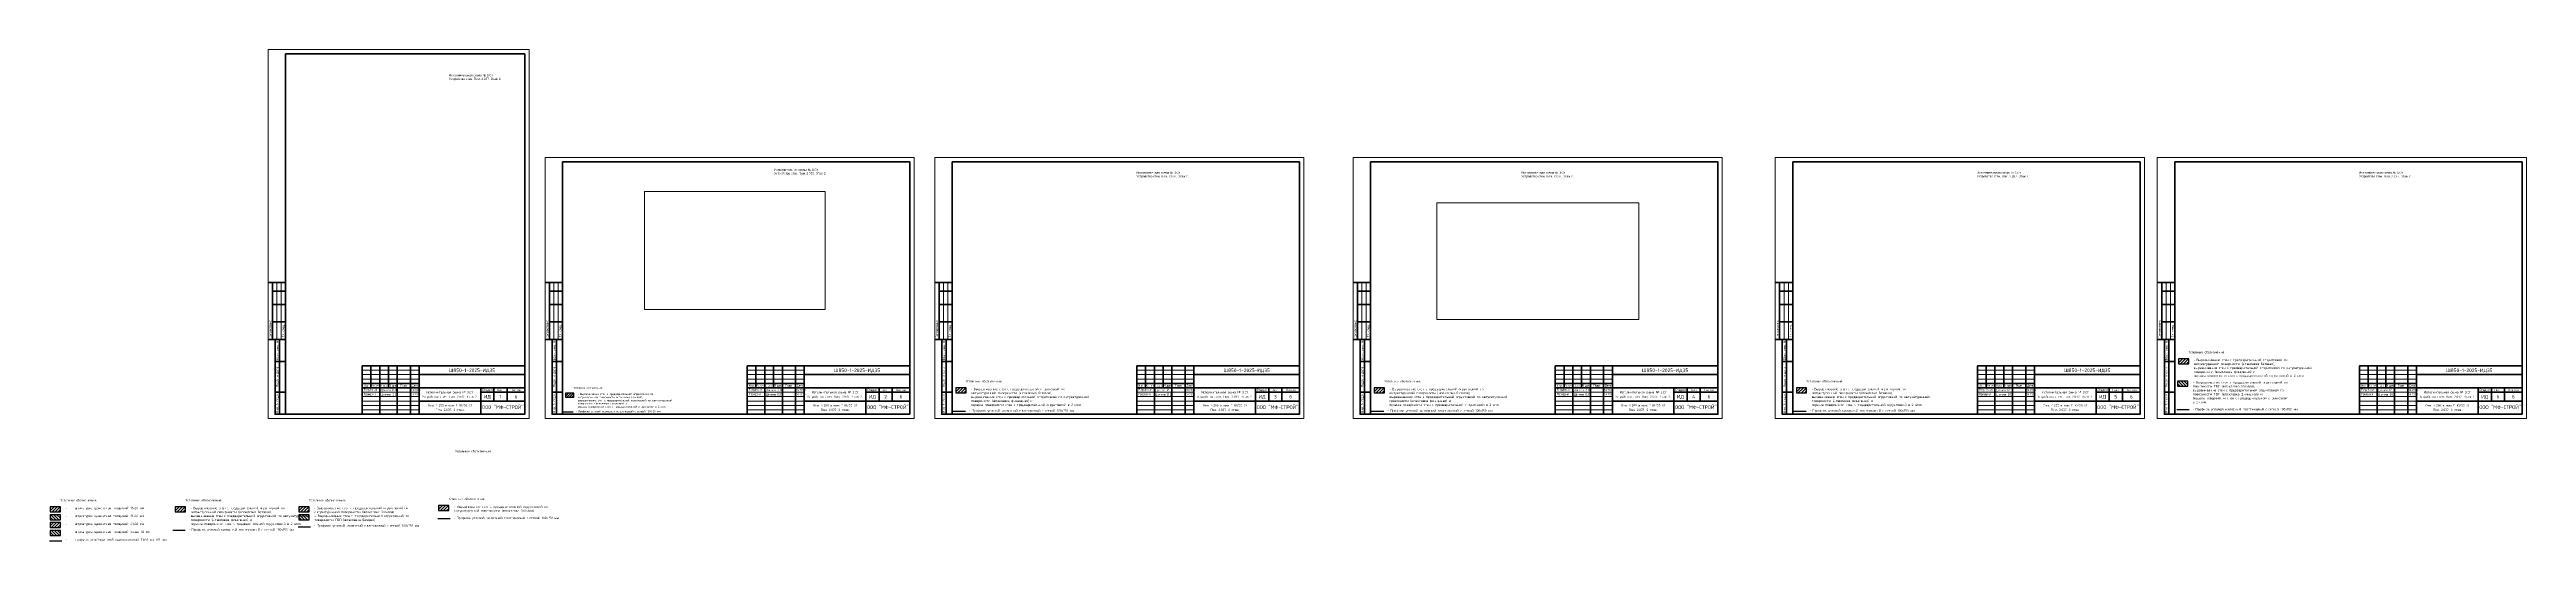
# Paper-space layout 'Step 3' of a CAD drawing. Header units: millimetres. Extents: x 735 to 3553, y -180 to 380.
import ezdxf
from ezdxf.enums import TextEntityAlignment as Align

# ---------------------------------------------------------------- set-up
doc = ezdxf.new("R2018")
doc.units = ezdxf.units.MM
doc.layers.add('ВЭ', color=7, linetype='Continuous', lineweight=15, plot=False)
doc.layers.add('Условные обозначения', color=90, linetype='Continuous')
doc.styles.get("Standard").update_dxf_attribs({"font": 'arial.ttf'})
doc.styles.add('СПДС', font='isocpeur.ttf', dxfattribs={"width": 0.9})
pattern_1 = [(45, (171.1335, -41.7042), (-1.722688, 1.722688), [])]
pattern_2 = [(135, (171.1335, -41.7042), (-1.722688, -1.722688), [])]

# ---------------------------------------------------------------- blocks, each defined once
blk = doc.blocks.new('*U62')
at = {"lineweight": 0}
blk.add_lwpolyline([(-292, -5), (5, -5), (5, 415), (-292, 415)], close=True, dxfattribs=at)
at = {"color": 0, "linetype": 'Continuous', "lineweight": 50}
blk.add_lwpolyline([(-272, 410), (0, 410), (0, 0), (-272, 0)], close=True, dxfattribs=at)
at = {"lineweight": 35}
for points in [[(-272, 150), (-292, 150)], [(-287, 85), (-287, 150)], [(-272, 140), (-287, 140)], [(-272, 125), (-287, 125)], [(-272, 85), (-292, 85)], [(-272, 105), (-287, 105)], [(-272, 85), (-284, 85), (-284, 0), (-272, 0)], [(-279, 0), (-279, 85)], [(-272, 60), (-284, 60)], [(-185, 35), (-120, 35)], [(-185, 30), (0, 30)], [(-175, 55), (-175, 30)], [(-165, 55), (-165, 0)], [(-155, 55), (-155, 30)], [(-145, 55), (-145, 0)], [(-130, 55), (-130, 0)], [(-120, 55), (-120, 0)], [(-120, 45), (0, 45)], [(-50, 30), (-50, 0)], [(-35, 30), (-35, 15)], [(-20, 30), (-20, 15)], [(-272, 25), (-284, 25)], [(-120, 15), (0, 15)], [(-50, 25), (0, 25)]]:
    blk.add_lwpolyline(points, dxfattribs=at)
at = {"lineweight": 18}
for points in [[(-282, 85), (-282, 150)], [(-277, 85), (-277, 150)], [(-185, 50), (-120, 50)], [(-185, 45), (-120, 45)], [(-185, 40), (-120, 40)], [(-185, 25), (-120, 25)], [(-185, 20), (-120, 20)], [(-185, 15), (-120, 15)], [(-185, 10), (-120, 10)], [(-185, 5), (-120, 5)]]:
    blk.add_lwpolyline(points, dxfattribs=at)
at = {"lineweight": 35}
blk.add_lwpolyline([(-185, 0), (0, 0), (0, 55), (-185, 55)], close=True, dxfattribs=at)
at = {"lineweight": 0}
blk.add_lwpolyline([(0, -5), (5, -5), (5, 0)], dxfattribs=at)
at = {"lineweight": -2, "char_height": 2.5, "attachment_point": 5, "rotation": 90, "style": 'СПДС'}
for s, insert, width in [('Согласовано', (-289.6, 97.1), 19.991), ('Гл. спец.', (-274.5, 95), 19.991), ('Взам. инв. N', (-281.5, 72.5), 24.991), ('Подл. и дата', (-281.5, 42.5), 34.991), ('Инв. N подл.', (-281.5, 12.5), 24.991)]:
    blk.add_mtext(s, dxfattribs=dict(at, insert=insert, width=width))
at = {"lineweight": -2, "char_height": 2.5, "style": 'СПДС'}
for s, insert, width, attachment_point in [('{\\W0.8;\\T0.9;Разработал}', (-183.1, 27.5), 17.953, 4), ('{\\W0.8;Изм}.', (-180, 32.5), 10, 5), ('{\\W0.8;\\T0.95;Кол.уч}.', (-170, 32.5), 10, 5), ('{\\W0.8;\\T0.95;Лист}', (-160, 32.5), 10, 5), ('{\\W0.8;\\T0.95;N док.}', (-150, 32.5), 10, 5), ('{\\W0.8;\\T0.95;Подп.}', (-137.5, 32.5), 15, 5), ('{\\W0.8;\\T0.95;Дата}', (-125, 32.5), 10, 5), ('Стадия', (-42.5, 27.5), 15, 5), ('Лист', (-27.5, 27.5), 15, 5), ('Листов', (-10, 27.5), 20, 5), ('{\\W0.8;\\T0.95;Проверил}', (-183.1, 22.5), 17.953, 4)]:
    blk.add_mtext(s, dxfattribs=dict(at, insert=insert, width=width, attachment_point=attachment_point))
at = {"lineweight": 30, "width": 0.9, "flags": 104}
blk.add_attdef('ШАПКА', text='', height=3, dxfattribs=at).set_placement((-135, 281), align=Align.MIDDLE_CENTER)
at = {"style": 'СПДС'}
for tag, p in [('РАЗРАБОТЧИК', (-164, 27.5)), ('РУК.ГРУППЫ', (-164, 22.5))]:
    blk.add_attdef(tag, text='', height=2.5, dxfattribs=at).set_placement(p, align=Align.MIDDLE_LEFT)
at = {"style": 'СПДС', "width": 0.9}
for p in [(-129.6, 26.4), (-129.6, 21.4)]:
    blk.add_attdef('ДАТА', p, '', height=2.3, dxfattribs=at)
at = {"style": 'СПДС'}
for tag, height, p in [('ШИФР_ПРОЕКТА', 4, (-60, 50)), ('НАИМЕНОВАНИЕ_ОБЪЕКТА2', 2.5, (-85, 20)), ('НАИМЕНОВАНИЕ_ЧЕРТЕЖА2', 2.5, (-85, 5)), ('НАИМЕНОВАНИЕ_ЧЕРТЕЖА1', 2.5, (-85, 10)), ('НАИМЕНОВАНИЕ_ОБЪЕКТА', 2.5, (-85, 25)), ('ОРГАНИЗАЦИЯ_РАЗРАБОТЧИК1', 4, (-25, 8.1)), ('СТАДИЯ', 4, (-42.5, 20)), ('ЛИСТ_первый', 4, (-27.5, 20)), ('ЛИСТОВ', 4, (-10, 20))]:
    blk.add_attdef(tag, text='', height=height, dxfattribs=at).set_placement(p, align=Align.MIDDLE_CENTER)
blk = doc.blocks.new('*U61')
at = {"lineweight": 0}
blk.add_lwpolyline([(-415, -5), (5, -5), (5, 292), (-415, 292)], close=True, dxfattribs=at)
at = {"color": 0, "linetype": 'Continuous', "lineweight": 50}
blk.add_lwpolyline([(-395, 287), (0, 287), (0, 0), (-395, 0)], close=True, dxfattribs=at)
at = {"lineweight": 35}
for points in [[(-395, 150), (-415, 150)], [(-410, 85), (-410, 150)], [(-395, 140), (-410, 140)], [(-395, 125), (-410, 125)], [(-395, 85), (-415, 85)], [(-395, 105), (-410, 105)], [(-395, 85), (-407, 85), (-407, 0), (-395, 0)], [(-402, 0), (-402, 85)], [(-395, 60), (-407, 60)], [(-185, 35), (-120, 35)], [(-185, 30), (0, 30)], [(-175, 55), (-175, 30)], [(-165, 55), (-165, 0)], [(-155, 55), (-155, 30)], [(-145, 55), (-145, 0)], [(-130, 55), (-130, 0)], [(-120, 55), (-120, 0)], [(-120, 45), (0, 45)], [(-50, 30), (-50, 0)], [(-35, 30), (-35, 15)], [(-20, 30), (-20, 15)], [(-395, 25), (-407, 25)], [(-120, 15), (0, 15)], [(-50, 25), (0, 25)]]:
    blk.add_lwpolyline(points, dxfattribs=at)
at = {"lineweight": 18}
for points in [[(-405, 85), (-405, 150)], [(-400, 85), (-400, 150)], [(-185, 50), (-120, 50)], [(-185, 45), (-120, 45)], [(-185, 40), (-120, 40)], [(-185, 25), (-120, 25)], [(-185, 20), (-120, 20)], [(-185, 15), (-120, 15)], [(-185, 10), (-120, 10)], [(-185, 5), (-120, 5)]]:
    blk.add_lwpolyline(points, dxfattribs=at)
at = {"lineweight": 35}
blk.add_lwpolyline([(-185, 0), (0, 0), (0, 55), (-185, 55)], close=True, dxfattribs=at)
at = {"lineweight": 0}
blk.add_lwpolyline([(0, -5), (5, -5), (5, 0)], dxfattribs=at)
at = {"lineweight": -2, "char_height": 2.5, "attachment_point": 5, "rotation": 90, "style": 'СПДС'}
for s, insert, width in [('Согласовано', (-412.6, 97.1), 19.991), ('Гл. спец.', (-397.5, 95), 19.991), ('Взам. инв. N', (-404.5, 72.5), 24.991), ('Подл. и дата', (-404.5, 42.5), 34.991), ('Инв. N подл.', (-404.5, 12.5), 24.991)]:
    blk.add_mtext(s, dxfattribs=dict(at, insert=insert, width=width))
at = {"lineweight": -2, "char_height": 2.5, "style": 'СПДС'}
for s, insert, width, attachment_point in [('{\\W0.8;\\T0.9;Разработал}', (-183.1, 27.5), 17.953, 4), ('{\\W0.8;Изм}.', (-180, 32.5), 10, 5), ('{\\W0.8;\\T0.95;Кол.уч}.', (-170, 32.5), 10, 5), ('{\\W0.8;\\T0.95;Лист}', (-160, 32.5), 10, 5), ('{\\W0.8;\\T0.95;N док.}', (-150, 32.5), 10, 5), ('{\\W0.8;\\T0.95;Подп.}', (-137.5, 32.5), 15, 5), ('{\\W0.8;\\T0.95;Дата}', (-125, 32.5), 10, 5), ('Стадия', (-42.5, 27.5), 15, 5), ('Лист', (-27.5, 27.5), 15, 5), ('Листов', (-10, 27.5), 20, 5), ('{\\W0.8;\\T0.95;Проверил}', (-183.1, 22.5), 17.953, 4)]:
    blk.add_mtext(s, dxfattribs=dict(at, insert=insert, width=width, attachment_point=attachment_point))
at = {"lineweight": 30, "width": 0.9, "flags": 104}
blk.add_attdef('ШАПКА', text='', height=3, dxfattribs=at).set_placement((-135, 281), align=Align.MIDDLE_CENTER)
at = {"style": 'СПДС'}
for tag, p in [('РАЗРАБОТЧИК', (-164, 27.5)), ('РУК.ГРУППЫ', (-164, 22.5))]:
    blk.add_attdef(tag, text='', height=2.5, dxfattribs=at).set_placement(p, align=Align.MIDDLE_LEFT)
at = {"style": 'СПДС', "width": 0.9}
for p in [(-129.6, 26.4), (-129.6, 21.4)]:
    blk.add_attdef('ДАТА', p, '', height=2.3, dxfattribs=at)
at = {"style": 'СПДС'}
for tag, height, p in [('ШИФР_ПРОЕКТА', 4, (-60, 50)), ('НАИМЕНОВАНИЕ_ОБЪЕКТА2', 2.5, (-85, 20)), ('НАИМЕНОВАНИЕ_ЧЕРТЕЖА2', 2.5, (-85, 5)), ('НАИМЕНОВАНИЕ_ЧЕРТЕЖА1', 2.5, (-85, 10)), ('НАИМЕНОВАНИЕ_ОБЪЕКТА', 2.5, (-85, 25)), ('ОРГАНИЗАЦИЯ_РАЗРАБОТЧИК1', 4, (-25, 8.1)), ('СТАДИЯ', 4, (-42.5, 20)), ('ЛИСТ_первый', 4, (-27.5, 20)), ('ЛИСТОВ', 4, (-10, 20))]:
    blk.add_attdef(tag, text='', height=height, dxfattribs=at).set_placement(p, align=Align.MIDDLE_CENTER)

psp = doc.layouts.new('Step 3')

# ---------------------------------------------------------------- hatches: boundary and pattern name
at = {"layer": 'Условные обозначения'}
h = psp.add_hatch(dxfattribs=at)
h.set_pattern_fill('ANSI31', color=5, scale=0.767323, angle=90)
h.set_pattern_definition([(135, (2591.1567, 110.3063), (-1.722688, -1.722688), [])])
h.paths.add_polyline_path([(3168.1, 2.6), (3156.3, 2.6), (3156.3, -3.1), (3168.1, -3.1)])
h = psp.add_hatch(dxfattribs=at)
h.set_pattern_fill('ANSI31', color=3, scale=0.767323)
h.set_pattern_definition([(45, (2592.2613, 126.7926), (-1.722688, 1.722688), [])])
h.paths.add_polyline_path([(3157.4, 28.1), (3157.4, 22.4), (3169.2, 22.4), (3169.2, 28.1)])
h = psp.add_hatch(dxfattribs=at)
h.set_pattern_fill('ANSI31', color=3, scale=0.615756)
h.set_pattern_definition([(45, (868.884, 68.228), (-1.382412, 1.382412), [])])
h.paths.add_polyline_path([(1322.4, -11), (1322.4, -15.6), (1331.8, -15.6), (1331.8, -11)])
h = psp.add_hatch(dxfattribs=at)
h.set_pattern_fill('ANSI31', color=3, scale=0.767323)
h.set_pattern_definition([(45, (1201.2977, 93.6487), (-1.722688, 1.722688), [])])
h.paths.add_polyline_path([(1766.4, -5), (1766.4, -10.8), (1778.2, -10.8), (1778.2, -5)])
h = psp.add_hatch(dxfattribs=at)
h.set_pattern_fill('ANSI31', color=3, scale=0.767323)
h.set_pattern_definition([(45, (1677.2988, 93.6487), (-1.722688, 1.722688), [])])
h.paths.add_polyline_path([(2242.4, -5), (2242.4, -10.8), (2254.2, -10.8), (2254.2, -5)])
h = psp.add_hatch(dxfattribs=at)
h.set_pattern_fill('ANSI31', color=3, scale=0.767323)
h.set_pattern_definition([(45, (2157.6462, 93.6487), (-1.722688, 1.722688), [])])
h.paths.add_polyline_path([(2722.8, -5), (2722.8, -10.8), (2734.5, -10.8), (2734.5, -5)])
h = psp.add_hatch(dxfattribs=at)
h.set_pattern_fill('ANSI31', color=3, scale=0.767323)
h.set_pattern_definition(pattern_1)
h.paths.add_polyline_path([(736.3, -140.4), (736.3, -146.1), (748, -146.1), (748, -140.4)])
h = psp.add_hatch(dxfattribs=at)
h.set_pattern_fill('ANSI31', color=3, scale=0.767323)
h.set_pattern_definition([(45, (313.3571, -41.7042), (-1.722688, 1.722688), [])])
h.paths.add_polyline_path([(878.5, -140.4), (878.5, -146.1), (890.3, -146.1), (890.3, -140.4)])
h = psp.add_hatch(dxfattribs=at)
h.set_pattern_fill('ANSI31', color=3, scale=0.767323)
h.set_pattern_definition([(45, (454.036, -41.7042), (-1.722688, 1.722688), [])])
h.paths.add_polyline_path([(1019.2, -140.4), (1019.2, -146.1), (1030.9, -146.1), (1030.9, -140.4)])
h = psp.add_hatch(dxfattribs=at)
h.set_pattern_fill('ANSI31', color=3, scale=0.767323)
h.set_pattern_definition([(45, (612.854, -40.2344), (-1.722688, 1.722688), [])])
h.paths.add_polyline_path([(1178, -138.9), (1178, -144.7), (1189.7, -144.7), (1189.7, -138.9)])
h = psp.add_hatch(dxfattribs=at)
h.set_pattern_fill('ANSI31', color=5, scale=0.767323, angle=90)
h.set_pattern_definition(pattern_2)
h.paths.add_polyline_path([(748, -149.4), (736.3, -149.4), (736.3, -155.1), (748, -155.1)])
at = {"layer": 'Условные обозначения', "true_color": 0xf8991e}
h = psp.add_hatch(dxfattribs=at)
h.set_pattern_fill('ANSI31', color=30, scale=0.767323)
h.set_pattern_definition(pattern_1)
h.paths.add_polyline_path([(736.3, -158.4), (736.3, -164.1), (748, -164.1), (748, -158.4)])
at = {"layer": 'Условные обозначения', "true_color": 0xcd2027}
h = psp.add_hatch(dxfattribs=at)
h.set_pattern_fill('ANSI31', color=242, scale=0.767323, angle=90)
h.set_pattern_definition(pattern_2)
h.paths.add_polyline_path([(748, -173), (748, -167.3), (736.3, -167.3), (736.3, -173)])
at = {"layer": 'Условные обозначения'}
h = psp.add_hatch(dxfattribs=at)
h.set_pattern_fill('ANSI31', color=5, scale=0.767323, angle=90)
h.set_pattern_definition([(135, (454.036, -41.7042), (-1.722688, -1.722688), [])])
h.paths.add_polyline_path([(1030.9, -149.4), (1019.2, -149.4), (1019.2, -155.1), (1030.9, -155.1)])

# ---------------------------------------------------------------- linework, layer by layer
at = {"layer": 'Условные обозначения', "color": 18, "true_color": 0x000000}
for points in [[(3156.3, -3.1), (3168.1, -3.1), (3168.1, 2.6), (3156.3, 2.6)], [(3157.4, 22.4), (3169.2, 22.4), (3169.2, 28.1), (3157.4, 28.1)], [(1322.4, -15.6), (1331.8, -15.6), (1331.8, -11), (1322.4, -11)], [(1766.4, -10.8), (1778.2, -10.8), (1778.2, -5), (1766.4, -5)], [(2242.4, -10.8), (2254.2, -10.8), (2254.2, -5), (2242.4, -5)], [(2722.8, -10.8), (2734.5, -10.8), (2734.5, -5), (2722.8, -5)], [(736.3, -146.1), (748, -146.1), (748, -140.4), (736.3, -140.4)], [(878.5, -146.1), (890.3, -146.1), (890.3, -140.4), (878.5, -140.4)], [(1019.2, -146.1), (1030.9, -146.1), (1030.9, -140.4), (1019.2, -140.4)], [(1178, -144.7), (1189.7, -144.7), (1189.7, -138.9), (1178, -138.9)], [(736.3, -155.1), (748, -155.1), (748, -149.4), (736.3, -149.4)], [(736.3, -164.1), (748, -164.1), (748, -158.4), (736.3, -158.4)], [(736.3, -173), (748, -173), (748, -167.3), (736.3, -167.3)], [(1019.2, -155.1), (1030.9, -155.1), (1030.9, -149.4), (1019.2, -149.4)]]:
    psp.add_lwpolyline(points, close=True, dxfattribs=at)
at = {"layer": 'Условные обозначения', "color": 1, "lineweight": 30}
for points in [[(1320.1, -32.2), (1331.4, -32.2)], [(1763.6, -31.6), (1777.6, -31.6)], [(2239.6, -31.6), (2253.6, -31.6)], [(2719.9, -31.6), (2734, -31.6)], [(3155.5, -29.7), (3169.6, -29.7)], [(875.6, -166.9), (889.7, -166.9)], [(1018.4, -163.2), (1032.5, -163.2)], [(1177.2, -153.6), (1191.3, -153.6)], [(735.5, -179.2), (749.6, -179.2)]]:
    psp.add_lwpolyline(points, dxfattribs=at)

# ---------------------------------------------------------------- block references
ref = psp.add_blockref('*U62', (1276.1, -35))
ref.add_attrib('СТАДИЯ', 'ИД', dxfattribs={"height": 4, "style": 'СПДС'}).set_placement((1233.6, -15), align=Align.MIDDLE_CENTER)
ref.add_attrib('ЛИСТ_первый', '1', dxfattribs={"height": 4, "style": 'СПДС'}).set_placement((1248.6, -15), align=Align.MIDDLE_CENTER)
ref.add_attrib('ЛИСТОВ', '6', dxfattribs={"height": 4, "style": 'СПДС'}).set_placement((1266.1, -15), align=Align.MIDDLE_CENTER)
ref.add_attrib('ШИФР_ПРОЕКТА', 'Ш850-1-2025-ИД35', dxfattribs={"height": 4, "style": 'СПДС'}).set_placement((1216.1, 15), align=Align.MIDDLE_CENTER)
ref.add_attrib('НАИМЕНОВАНИЕ_ОБЪЕКТА', 'Исполнительная схема № 3.Ст.', dxfattribs={"height": 2.5, "style": 'СПДС'}).set_placement((1191.1, -10), align=Align.MIDDLE_CENTER)
ref.add_attrib('НАИМЕНОВАНИЕ_ОБЪЕКТА2', 'Устройство стен. Пом. 2.037. Этаж 2.', dxfattribs={"height": 2.5, "style": 'СПДС'}).set_placement((1191.1, -15), align=Align.MIDDLE_CENTER)
ref.add_attrib('НАИМЕНОВАНИЕ_ЧЕРТЕЖА1', 'Отм. 4.200 в осях Г-Ю/50-61', dxfattribs={"height": 2.5, "style": 'СПДС'}).set_placement((1191.1, -25), align=Align.MIDDLE_CENTER)
ref.add_attrib('НАИМЕНОВАНИЕ_ЧЕРТЕЖА2', 'Пом. 2.037. 2 этаж.', dxfattribs={"height": 2.5, "style": 'СПДС'}).set_placement((1191.1, -30), align=Align.MIDDLE_CENTER)
ref.add_attrib('ОРГАНИЗАЦИЯ_РАЗРАБОТЧИК1', 'ООО "МФ-СТРОЙ"', dxfattribs={"height": 4, "style": 'СПДС'}).set_placement((1251.1, -27), align=Align.MIDDLE_CENTER)
ref.add_attrib('РАЗРАБОТЧИК', 'Досаев Р.Ш.', dxfattribs={"height": 2.5, "style": 'СПДС'}).set_placement((1112.1, -7.5), align=Align.MIDDLE_LEFT)
ref.add_attrib('РУК.ГРУППЫ', 'Шипов В.В.', dxfattribs={"height": 2.5, "style": 'СПДС'}).set_placement((1112.1, -12.5), align=Align.MIDDLE_LEFT)
ref.add_attrib('ДАТА', '09.2025', (1146.5, -8.7), dxfattribs={"height": 2.3, "style": 'СПДС', "width": 0.9})
ref.add_attrib('ДАТА', '09.2025', (1146.5, -13.7), dxfattribs={"height": 2.3, "style": 'СПДС', "width": 0.9})
lines = psp.add_mtext('\\W0.9000;Исполнительная схема № 3.Ст\\PУстройство стен. Пом. 2.037. Этаж 2.', dxfattribs={"insert": (1190, 352), "char_height": 2.5, "attachment_point": 1})
ref.add_attrib('ШАПКА', '', (1190, 352), dxfattribs={"flags": 104}).embed_mtext(lines)
ref = psp.add_blockref('*U61', (1714.2, -35))
ref.add_attrib('СТАДИЯ', 'ИД', dxfattribs={"height": 4, "style": 'СПДС'}).set_placement((1671.7, -15), align=Align.MIDDLE_CENTER)
ref.add_attrib('ЛИСТ_первый', '2', dxfattribs={"height": 4, "style": 'СПДС'}).set_placement((1686.7, -15), align=Align.MIDDLE_CENTER)
ref.add_attrib('ЛИСТОВ', '6', dxfattribs={"height": 4, "style": 'СПДС'}).set_placement((1704.2, -15), align=Align.MIDDLE_CENTER)
ref.add_attrib('ШИФР_ПРОЕКТА', 'Ш850-1-2025-ИД35', dxfattribs={"height": 4, "style": 'СПДС'}).set_placement((1654.2, 15), align=Align.MIDDLE_CENTER)
ref.add_attrib('НАИМЕНОВАНИЕ_ОБЪЕКТА', 'Исполнительная схема № 3.Ст', dxfattribs={"height": 2.5, "style": 'СПДС'}).set_placement((1629.2, -10), align=Align.MIDDLE_CENTER)
ref.add_attrib('НАИМЕНОВАНИЕ_ОБЪЕКТА2', 'Устройство стен. Пом. 2.037. Этаж 2.', dxfattribs={"height": 2.5, "style": 'СПДС'}).set_placement((1629.2, -15), align=Align.MIDDLE_CENTER)
ref.add_attrib('НАИМЕНОВАНИЕ_ЧЕРТЕЖА1', 'Отм. 4.200 в осях Г-Ю/50-61', dxfattribs={"height": 2.5, "style": 'СПДС'}).set_placement((1629.2, -25), align=Align.MIDDLE_CENTER)
ref.add_attrib('НАИМЕНОВАНИЕ_ЧЕРТЕЖА2', 'Пом. 2.037. 2 этаж.', dxfattribs={"height": 2.5, "style": 'СПДС'}).set_placement((1629.2, -30), align=Align.MIDDLE_CENTER)
ref.add_attrib('ОРГАНИЗАЦИЯ_РАЗРАБОТЧИК1', 'ООО "МФ-СТРОЙ"', dxfattribs={"height": 4, "style": 'СПДС'}).set_placement((1689.2, -27), align=Align.MIDDLE_CENTER)
ref.add_attrib('РАЗРАБОТЧИК', 'Досаев Р.Ш.', dxfattribs={"height": 2.5, "style": 'СПДС'}).set_placement((1550.3, -7.5), align=Align.MIDDLE_LEFT)
ref.add_attrib('РУК.ГРУППЫ', 'Шипов В.В.', dxfattribs={"height": 2.5, "style": 'СПДС'}).set_placement((1550.3, -12.5), align=Align.MIDDLE_LEFT)
ref.add_attrib('ДАТА', '09.2025', (1584.6, -8.7), dxfattribs={"height": 2.3, "style": 'СПДС', "width": 0.9})
ref.add_attrib('ДАТА', '09.2025', (1584.6, -13.7), dxfattribs={"height": 2.3, "style": 'СПДС', "width": 0.9})
lines = psp.add_mtext('\\W0.9000;Исполнительная схема № 3.Ст\\PУстройство стен. Пом. 2.037. Этаж 2.', dxfattribs={"insert": (1559.9, 244.4), "char_height": 2.5, "attachment_point": 1})
ref.add_attrib('ШАПКА', '', (1559.9, 244.4), dxfattribs={"flags": 104}).embed_mtext(lines)
ref = psp.add_blockref('*U61', (2157.5, -35))
ref.add_attrib('СТАДИЯ', 'ИД', dxfattribs={"height": 4, "style": 'СПДС'}).set_placement((2115, -15), align=Align.MIDDLE_CENTER)
ref.add_attrib('ЛИСТ_первый', '3', dxfattribs={"height": 4, "style": 'СПДС'}).set_placement((2130, -15), align=Align.MIDDLE_CENTER)
ref.add_attrib('ЛИСТОВ', '6', dxfattribs={"height": 4, "style": 'СПДС'}).set_placement((2147.5, -15), align=Align.MIDDLE_CENTER)
ref.add_attrib('ШИФР_ПРОЕКТА', 'Ш850-1-2025-ИД35', dxfattribs={"height": 4, "style": 'СПДС'}).set_placement((2097.5, 15), align=Align.MIDDLE_CENTER)
ref.add_attrib('НАИМЕНОВАНИЕ_ОБЪЕКТА', 'Исполнительная схема № 3.Ст', dxfattribs={"height": 2.5, "style": 'СПДС'}).set_placement((2072.5, -10), align=Align.MIDDLE_CENTER)
ref.add_attrib('НАИМЕНОВАНИЕ_ОБЪЕКТА2', 'Устройство стен. Пом. 2.037. Этаж 2.', dxfattribs={"height": 2.5, "style": 'СПДС'}).set_placement((2072.5, -15), align=Align.MIDDLE_CENTER)
ref.add_attrib('НАИМЕНОВАНИЕ_ЧЕРТЕЖА1', 'Отм. 4.200 в осях Г-Ю/50-61', dxfattribs={"height": 2.5, "style": 'СПДС'}).set_placement((2072.5, -25), align=Align.MIDDLE_CENTER)
ref.add_attrib('НАИМЕНОВАНИЕ_ЧЕРТЕЖА2', 'Пом. 2.037. 2 этаж.', dxfattribs={"height": 2.5, "style": 'СПДС'}).set_placement((2072.5, -30), align=Align.MIDDLE_CENTER)
ref.add_attrib('ОРГАНИЗАЦИЯ_РАЗРАБОТЧИК1', 'ООО "МФ-СТРОЙ"', dxfattribs={"height": 4, "style": 'СПДС'}).set_placement((2132.5, -27), align=Align.MIDDLE_CENTER)
ref.add_attrib('РАЗРАБОТЧИК', 'Досаев Р.Ш.', dxfattribs={"height": 2.5, "style": 'СПДС'}).set_placement((1993.5, -7.5), align=Align.MIDDLE_LEFT)
ref.add_attrib('РУК.ГРУППЫ', 'Шипов В.В.', dxfattribs={"height": 2.5, "style": 'СПДС'}).set_placement((1993.5, -12.5), align=Align.MIDDLE_LEFT)
ref.add_attrib('ДАТА', '09.2025', (2027.8, -8.7), dxfattribs={"height": 2.3, "style": 'СПДС', "width": 0.9})
ref.add_attrib('ДАТА', '09.2025', (2027.8, -13.7), dxfattribs={"height": 2.3, "style": 'СПДС', "width": 0.9})
lines = psp.add_mtext('\\W0.9000;Исполнительная схема № 3.Ст \\PУстройство стен. Пом. 2.037. Этаж 2.', dxfattribs={"insert": (1972, 241.1), "char_height": 2.5, "attachment_point": 1})
ref.add_attrib('ШАПКА', '', (1972, 241.1), dxfattribs={"flags": 104}).embed_mtext(lines)
ref = psp.add_blockref('*U61', (2633.5, -35))
ref.add_attrib('СТАДИЯ', 'ИД', dxfattribs={"height": 4, "style": 'СПДС'}).set_placement((2591, -15), align=Align.MIDDLE_CENTER)
ref.add_attrib('ЛИСТ_первый', '4', dxfattribs={"height": 4, "style": 'СПДС'}).set_placement((2606, -15), align=Align.MIDDLE_CENTER)
ref.add_attrib('ЛИСТОВ', '6', dxfattribs={"height": 4, "style": 'СПДС'}).set_placement((2623.5, -15), align=Align.MIDDLE_CENTER)
ref.add_attrib('ШИФР_ПРОЕКТА', 'Ш850-1-2025-ИД35', dxfattribs={"height": 4, "style": 'СПДС'}).set_placement((2573.5, 15), align=Align.MIDDLE_CENTER)
ref.add_attrib('НАИМЕНОВАНИЕ_ОБЪЕКТА', 'Исполнительная схема № 3.Ст', dxfattribs={"height": 2.5, "style": 'СПДС'}).set_placement((2548.5, -10), align=Align.MIDDLE_CENTER)
ref.add_attrib('НАИМЕНОВАНИЕ_ОБЪЕКТА2', 'Устройство стен. Пом. 2.037. Этаж 2.', dxfattribs={"height": 2.5, "style": 'СПДС'}).set_placement((2548.5, -15), align=Align.MIDDLE_CENTER)
ref.add_attrib('НАИМЕНОВАНИЕ_ЧЕРТЕЖА1', 'Отм. 4.200 в осях Г-Ю/50-61', dxfattribs={"height": 2.5, "style": 'СПДС'}).set_placement((2548.5, -25), align=Align.MIDDLE_CENTER)
ref.add_attrib('НАИМЕНОВАНИЕ_ЧЕРТЕЖА2', 'Пом. 2.037. 2 этаж.', dxfattribs={"height": 2.5, "style": 'СПДС'}).set_placement((2548.5, -30), align=Align.MIDDLE_CENTER)
ref.add_attrib('ОРГАНИЗАЦИЯ_РАЗРАБОТЧИК1', 'ООО "МФ-СТРОЙ"', dxfattribs={"height": 4, "style": 'СПДС'}).set_placement((2608.5, -27), align=Align.MIDDLE_CENTER)
ref.add_attrib('РАЗРАБОТЧИК', 'Досаев Р.Ш.', dxfattribs={"height": 2.5, "style": 'СПДС'}).set_placement((2469.5, -7.5), align=Align.MIDDLE_LEFT)
ref.add_attrib('РУК.ГРУППЫ', 'Шипов В.В.', dxfattribs={"height": 2.5, "style": 'СПДС'}).set_placement((2469.5, -12.5), align=Align.MIDDLE_LEFT)
ref.add_attrib('ДАТА', '09.2025', (2503.8, -8.7), dxfattribs={"height": 2.3, "style": 'СПДС', "width": 0.9})
ref.add_attrib('ДАТА', '09.2025', (2503.8, -13.7), dxfattribs={"height": 2.3, "style": 'СПДС', "width": 0.9})
lines = psp.add_mtext('\\W0.9000;Исполнительная схема № 3.Ст \\PУстройство стен. Пом. 2.037. Этаж 2.', dxfattribs={"insert": (2410, 241.1), "char_height": 2.5, "attachment_point": 1})
ref.add_attrib('ШАПКА', '', (2410, 241.1), dxfattribs={"flags": 104}).embed_mtext(lines)
ref = psp.add_blockref('*U61', (3113.8, -35))
ref.add_attrib('СТАДИЯ', 'ИД', dxfattribs={"height": 4, "style": 'СПДС'}).set_placement((3071.3, -15), align=Align.MIDDLE_CENTER)
ref.add_attrib('ЛИСТ_первый', '5', dxfattribs={"height": 4, "style": 'СПДС'}).set_placement((3086.3, -15), align=Align.MIDDLE_CENTER)
ref.add_attrib('ЛИСТОВ', '6', dxfattribs={"height": 4, "style": 'СПДС'}).set_placement((3103.8, -15), align=Align.MIDDLE_CENTER)
ref.add_attrib('ШИФР_ПРОЕКТА', 'Ш850-1-2025-ИД35', dxfattribs={"height": 4, "style": 'СПДС'}).set_placement((3053.8, 15), align=Align.MIDDLE_CENTER)
ref.add_attrib('НАИМЕНОВАНИЕ_ОБЪЕКТА', 'Исполнительная схема № 3.Ст', dxfattribs={"height": 2.5, "style": 'СПДС'}).set_placement((3028.8, -10), align=Align.MIDDLE_CENTER)
ref.add_attrib('НАИМЕНОВАНИЕ_ОБЪЕКТА2', 'Устройство стен. Пом. 2.037. Этаж 2.', dxfattribs={"height": 2.5, "style": 'СПДС'}).set_placement((3028.8, -15), align=Align.MIDDLE_CENTER)
ref.add_attrib('НАИМЕНОВАНИЕ_ЧЕРТЕЖА1', 'Отм. 4.200 в осях Г-Ю/50-61', dxfattribs={"height": 2.5, "style": 'СПДС'}).set_placement((3028.8, -25), align=Align.MIDDLE_CENTER)
ref.add_attrib('НАИМЕНОВАНИЕ_ЧЕРТЕЖА2', 'Пом. 2.037. 2 этаж.', dxfattribs={"height": 2.5, "style": 'СПДС'}).set_placement((3028.8, -30), align=Align.MIDDLE_CENTER)
ref.add_attrib('ОРГАНИЗАЦИЯ_РАЗРАБОТЧИК1', 'ООО "МФ-СТРОЙ"', dxfattribs={"height": 4, "style": 'СПДС'}).set_placement((3088.8, -27), align=Align.MIDDLE_CENTER)
ref.add_attrib('РАЗРАБОТЧИК', 'Досаев Р.Ш.', dxfattribs={"height": 2.5, "style": 'СПДС'}).set_placement((2949.9, -7.5), align=Align.MIDDLE_LEFT)
ref.add_attrib('РУК.ГРУППЫ', 'Шипов В.В.', dxfattribs={"height": 2.5, "style": 'СПДС'}).set_placement((2949.9, -12.5), align=Align.MIDDLE_LEFT)
ref.add_attrib('ДАТА', '09.2025', (2984.2, -8.7), dxfattribs={"height": 2.3, "style": 'СПДС', "width": 0.9})
ref.add_attrib('ДАТА', '09.2025', (2984.2, -13.7), dxfattribs={"height": 2.3, "style": 'СПДС', "width": 0.9})
lines = psp.add_mtext('\\W0.9000;Исполнительная схема № 3.Ст \\PУстройство стен. Пом. 2.037. Этаж 2.', dxfattribs={"insert": (2928.3, 241.1), "char_height": 2.5, "attachment_point": 1})
ref.add_attrib('ШАПКА', '', (2928.3, 241.1), dxfattribs={"flags": 104}).embed_mtext(lines)
ref = psp.add_blockref('*U61', (3548.5, -35))
ref.add_attrib('СТАДИЯ', 'ИД', dxfattribs={"height": 4, "style": 'СПДС'}).set_placement((3506, -15), align=Align.MIDDLE_CENTER)
ref.add_attrib('ЛИСТ_первый', '6', dxfattribs={"height": 4, "style": 'СПДС'}).set_placement((3521, -15), align=Align.MIDDLE_CENTER)
ref.add_attrib('ЛИСТОВ', '6', dxfattribs={"height": 4, "style": 'СПДС'}).set_placement((3538.5, -15), align=Align.MIDDLE_CENTER)
ref.add_attrib('ШИФР_ПРОЕКТА', 'Ш850-1-2025-ИД35', dxfattribs={"height": 4, "style": 'СПДС'}).set_placement((3488.5, 15), align=Align.MIDDLE_CENTER)
ref.add_attrib('НАИМЕНОВАНИЕ_ОБЪЕКТА', 'Исполнительная схема № 3.Ст', dxfattribs={"height": 2.5, "style": 'СПДС'}).set_placement((3463.5, -10), align=Align.MIDDLE_CENTER)
ref.add_attrib('НАИМЕНОВАНИЕ_ОБЪЕКТА2', 'Устройство стен. Пом. 2.037. Этаж 2.', dxfattribs={"height": 2.5, "style": 'СПДС'}).set_placement((3463.5, -15), align=Align.MIDDLE_CENTER)
ref.add_attrib('НАИМЕНОВАНИЕ_ЧЕРТЕЖА1', 'Отм. 4.200 в осях Г-Ю/50-61', dxfattribs={"height": 2.5, "style": 'СПДС'}).set_placement((3463.5, -25), align=Align.MIDDLE_CENTER)
ref.add_attrib('НАИМЕНОВАНИЕ_ЧЕРТЕЖА2', 'Пом. 2.037. 2 этаж.', dxfattribs={"height": 2.5, "style": 'СПДС'}).set_placement((3463.5, -30), align=Align.MIDDLE_CENTER)
ref.add_attrib('ОРГАНИЗАЦИЯ_РАЗРАБОТЧИК1', 'ООО "МФ-СТРОЙ"', dxfattribs={"height": 4, "style": 'СПДС'}).set_placement((3523.5, -27), align=Align.MIDDLE_CENTER)
ref.add_attrib('РАЗРАБОТЧИК', 'Досаев Р.Ш.', dxfattribs={"height": 2.5, "style": 'СПДС'}).set_placement((3384.5, -7.5), align=Align.MIDDLE_LEFT)
ref.add_attrib('РУК.ГРУППЫ', 'Шипов В.В.', dxfattribs={"height": 2.5, "style": 'СПДС'}).set_placement((3384.5, -12.5), align=Align.MIDDLE_LEFT)
ref.add_attrib('ДАТА', '09.2025', (3418.8, -8.7), dxfattribs={"height": 2.3, "style": 'СПДС', "width": 0.9})
ref.add_attrib('ДАТА', '09.2025', (3418.8, -13.7), dxfattribs={"height": 2.3, "style": 'СПДС', "width": 0.9})
lines = psp.add_mtext('\\W0.9000;Исполнительная схема № 3.Ст \\PУстройство стен. Пом. 2.037. Этаж 2.', dxfattribs={"insert": (3363, 241.1), "char_height": 2.5, "attachment_point": 1})
ref.add_attrib('ШАПКА', '', (3363, 241.1), dxfattribs={"flags": 104}).embed_mtext(lines)

# ---------------------------------------------------------------- texts
at = {"layer": 'Условные обозначения', "color": 18, "true_color": 0x000000, "attachment_point": 1, "style": 'СПДС'}
for s, width, gutter_width, insert, char_height in [('Условные обозначения:', 34.586, 9.59, (3169.2, 36.9), 2.686), ('Условные обозначения:', 34.586, 9.59, (1778.2, 3.8), 2.686), ('Условные обозначения:', 34.586, 9.59, (2254.2, 3.8), 2.686), ('Условные обозначения:', 34.586, 9.59, (2734.5, 3.8), 2.686), ('‐ Выравнивание стен с предварительной огрунтовкой по оштукатуренной поверхности (шпаклевка базовая),\\Pвыравнивание стен с предварительной огрунтовкой по оштукатуренной поверхности (шпаклевка финишная) и \\Pокраска поверхности стен с предварительной огрунтовкой в 2 слоя', 111.917, 9.59, (3175, 28.1), 2.6856), ('Условные обозначения:', 27.755, 7.7, (1331.8, -3.9), 2.155), ('‐ Выравнивание стен с предварительной огрунтовкой по оштукатуренной поверхности (шпаклевка базовая),\\Pвыравнивание стен с предварительной огрунтовкой по оштукатуренной поверхности (шпаклевка финишная) и \\Pокраска поверхности стен с предварительной огрунтовкой в 2 слоя', 89.81, 7.7, (1336.5, -11), 2.1551), ('‐ Выравнивание стен с предварительной огрунтовкой по оштукатуренной поверхности (шпаклевка базовая),\\Pвыравнивание стен с предварительной огрунтовкой по оштукатуренной поверхности (шпаклевка финишная) и \\Pокраска поверхности стен с предварительной огрунтовкой в 2 слоя', 111.917, 9.59, (1784, -5), 2.6856), ('‐ Выравнивание стен с предварительной огрунтовкой по оштукатуренной поверхности (шпаклевка базовая),\\Pвыравнивание стен с предварительной огрунтовкой по оштукатуренной поверхности (шпаклевка финишная) и \\Pокраска поверхности стен с предварительной огрунтовкой в 2 слоя', 111.917, 9.59, (2260, -5), 2.6856), ('‐ Выравнивание стен с предварительной огрунтовкой по оштукатуренной поверхности (шпаклевка базовая),\\Pвыравнивание стен с предварительной огрунтовкой по оштукатуренной поверхности (шпаклевка финишная) и \\Pокраска поверхности стен с предварительной огрунтовкой в 2 слоя', 111.917, 9.59, (2740.3, -5), 2.6856), ('Условные обозначения:', 34.586, 9.59, (1197.2, -75.8), 2.686), ('Условные обозначения:', 34.586, 9.59, (748, -131.6), 2.686), ('‐^Iштукатурка цементная толщиной 16‐20 мм', 99.788, 9.59, (753.8, -140.4), 2.686), ('Условные обозначения:', 34.586, 9.59, (890.3, -131.6), 2.686), ('‐ Выравнивание стен с предварительной огрунтовкой по оштукатуренной поверхности (шпаклевка базовая),\\Pвыравнивание стен с предварительной огрунтовкой по оштукатуренной поверхности (шпаклевка финишная) и \\Pокраска поверхности стен с предварительной огрунтовкой в 2 слоя', 111.917, 9.59, (896.1, -140.4), 2.6856), ('Условные обозначения:', 34.586, 9.59, (1030.9, -131.6), 2.686), ('‐ Выравнивание стен с предварительной огрунтовкой по оштукатуренной поверхности (шпаклевка базовая)', 99.788, 9.59, (1036.7, -140.4), 2.686), ('Условные обозначения:', 34.586, 9.59, (1189.7, -130.1), 2.686), ('‐ Выравнивание стен с предварительной огрунтовкой по оштукатуренной поверхности (шпаклевка базовая)', 99.788, 9.59, (1195.6, -138.9), 2.686)]:
    psp.add_mtext_dynamic_manual_height_columns(s, width=width, gutter_width=gutter_width, heights=[0], dxfattribs=dict(at, insert=insert, char_height=char_height))
for s, insert, char_height, width in [('- Выравнивание стен с предварительной огрунтовкой по поверхности ГВЛ (шпаклевка базовая), \\Pвыравнивание стен с предварительной огрунтовкой по поверхности ГВЛ (шпаклевка финишная) и \\Pокраска поверхности стен с предварительной огрунтовкой в 2 слоя', (3173.9, 2.6), 2.686, 90.508), ('‐ Профиль угловой малярный пластиковый с сеткой 100х150 мм', (3173.9, -28), 2.686, 98.584), ('‐ Профиль угловой малярный пластиковый с сеткой 100х150 мм', (1334.8, -30.7), 2.155, 79.111), ('‐ Профиль угловой малярный пластиковый с сеткой 100х150 мм', (1781.9, -29.6), 2.686, 98.584), ('‐ Профиль угловой малярный пластиковый с сеткой 100х150 мм', (2257.9, -29.6), 2.686, 98.584), ('‐ Профиль угловой малярный пластиковый с сеткой 100х150 мм', (2738.2, -29.6), 2.686, 98.584), ('‐^Iштукатурка цементная толщиной 21‐40 мм\\P', (753.8, -149.4), 2.686, 82.088), ('‐^Iштукатурка цементная толщиной 41‐60 мм\\P', (753.8, -158.4), 2.686, 82.088), ('‐^Iштукатурка цементная толщиной более 60 мм\\P', (753.8, -167.4), 2.686, 87.417), ('‐ Профиль угловой малярный пластиковый с сеткой 100х150 мм', (894, -165), 2.686, 98.584), ('- Выравнивание стен с предварительной огрунтовкой по поверхности ГВЛ (шпаклевка базовая)', (1036.7, -149.4), 2.686, 90.508), ('‐ Профиль угловой малярный пластиковый с сеткой 100х150 мм', (1036.7, -160.4), 2.686, 98.584), ('‐ Профиль угловой малярный пластиковый с сеткой 100х150 мм', (1195.6, -151.7), 2.686, 98.584), ('‐^Iпрофиль углозащитный оцинкованный 31х31 мм 0,5 мм', (753.8, -176.4), 2.686, 98.584)]:
    psp.add_mtext(s, dxfattribs=dict(at, insert=insert, char_height=char_height, width=width))

# ---------------------------------------------------------------- viewports
at = {"layer": 'ВЭ'}
psp.add_viewport(center=(1140.1, 170), size=(272, 410), view_center_point=(30240.8, 1118.9), view_height=41000, dxfattribs=at)
for center, size, view_center_point, view_height, status in [((1960, 108.5), (395, 287), (106502.2, -385.2), 28700, 4), ((1515.1, 151.2), (205.8, 134.35), (76312.7, 3859.8), 13434.977, 3)]:
    psp.add_viewport(center=center, size=size, view_center_point=view_center_point, view_height=view_height, status=status, dxfattribs=at)
at = {"layer": 'ВЭ', "view_target_point": (147051.6, 3429.7)}
for center, size, view_center_point, view_height, status in [((2916.3, 108.5), (395, 287), (36109.2, -4306.6), 28700, 6), ((3351, 108.5), (395, 287), (78118.2, -2209.4), 28700, 7), ((2428.7, 139), (230, 132.783), (72.9, 711.3), 13278.259, 5)]:
    psp.add_viewport(center=center, size=size, view_center_point=view_center_point, view_height=view_height, status=status, dxfattribs=at)

doc.saveas('drawing.dxf')
